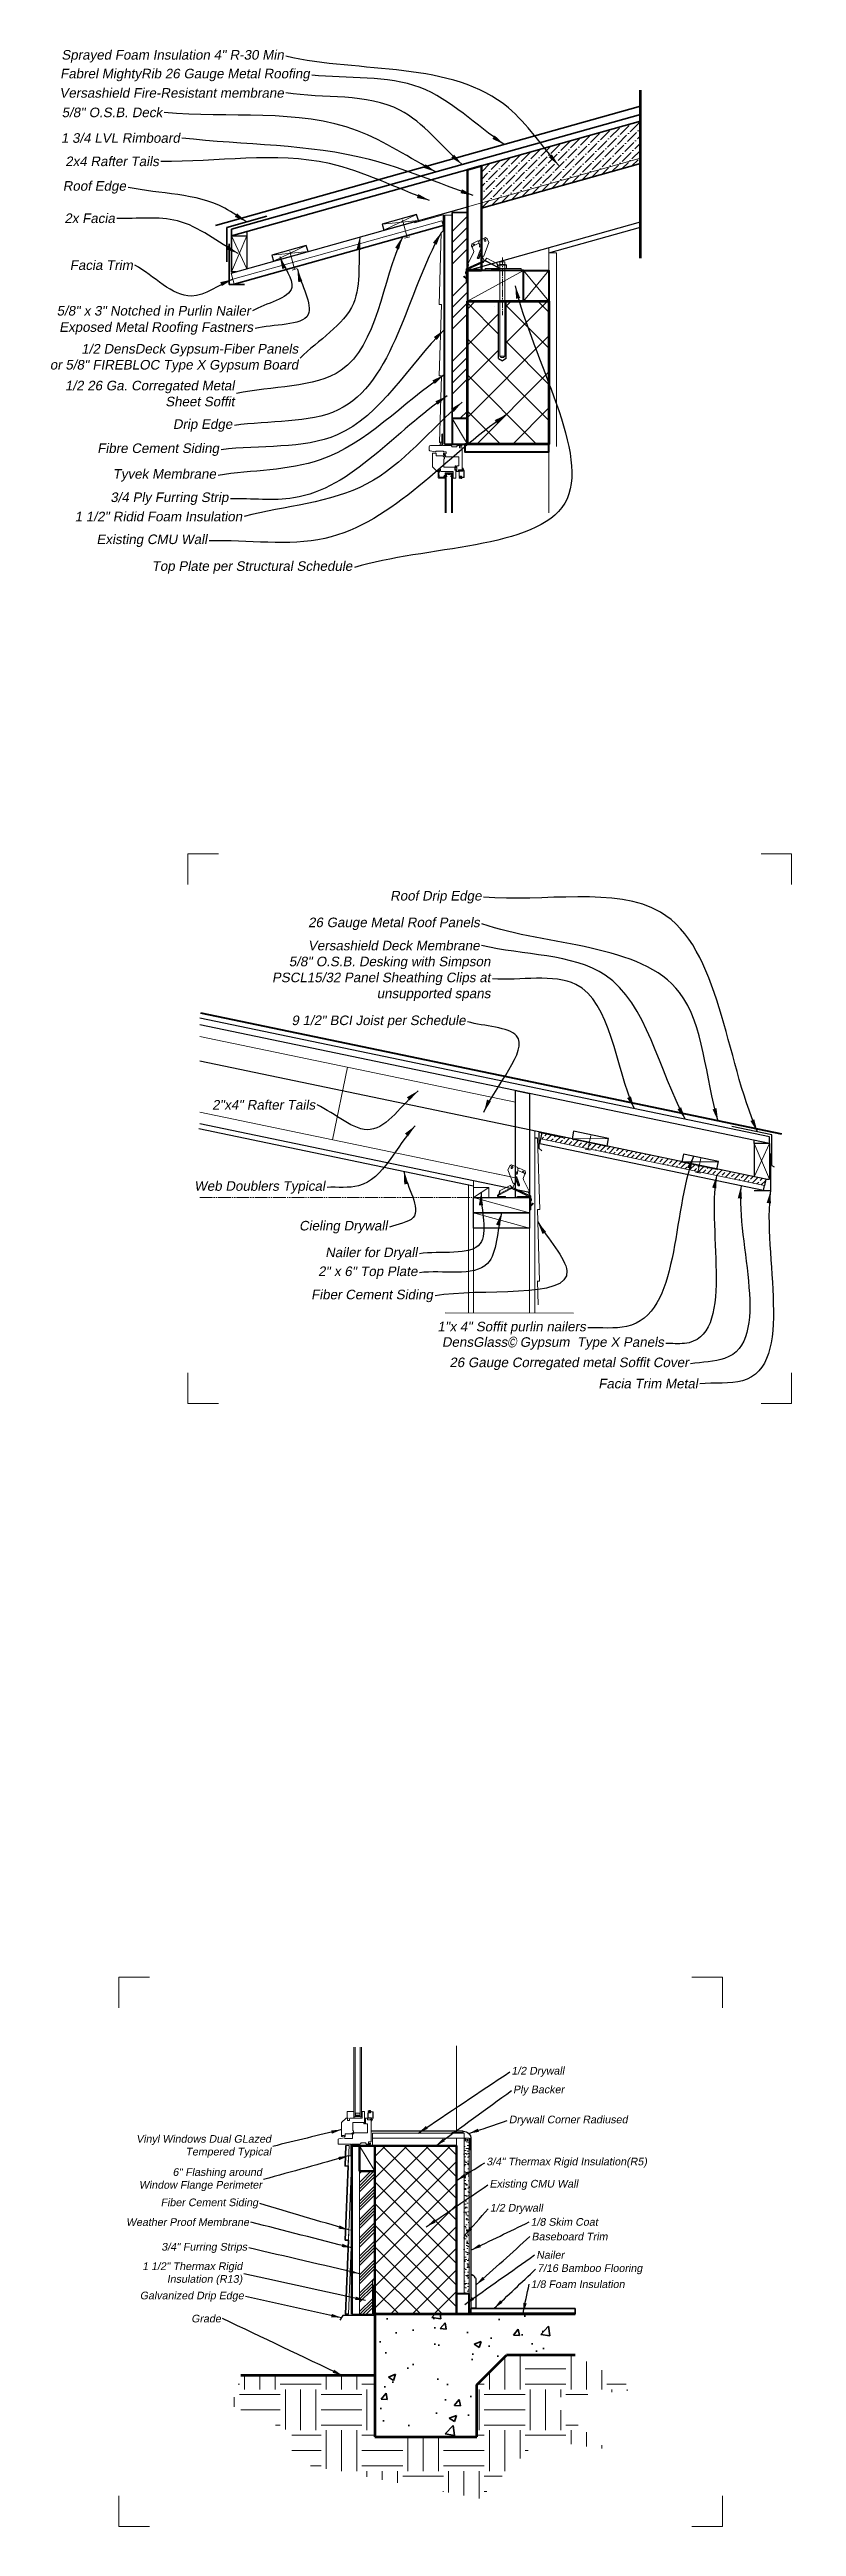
# Model space of a CAD drawing. Header units: inches. Extents: x -3905 to 10892, y 1064 to 9590.
# Drawn here: x 197.4 to 270.6, y 3638.1 to 3880.6 of the extents above; entities that cross this region are included whole.
import ezdxf

# ---------------------------------------------------------------- set-up
doc = ezdxf.new("R2010")
doc.units = ezdxf.units.IN
doc.header["$MEASUREMENT"] = 0
doc.linetypes.add('CENTERLINE', pattern=[1.81, 0.75, -0.0625, 0.03, -0.0625, 0.75, -0.0625, 0.03, -0.0625])
doc.linetypes.add('MYPHANTOM', pattern=[1.6875, 1.25, -0.0625, 0.125, -0.0625, 0.125, -0.0625])
doc.layers.add('Footage', color=84, linetype='Continuous')
doc.layers.add('SECTIONS', color=70, linetype='Continuous', lineweight=0)
doc.layers.add('VP', color=164, linetype='Continuous', lineweight=0, plot=False)
doc.styles.add('DS-TXT1', font='arial.ttf', dxfattribs={"oblique": 10})
doc.dimstyles.new('DS-Fraction$7', dxfattribs={"dimtxt": 0.125, "dimasz": 0.125, "dimexe": 0.06, "dimexo": 0.06, "dimgap": 0.02, "dimtad": 0, "dimdec": 3, "dimzin": 0, "dimdsep": 46, "dimlunit": 4, "dimtxsty": 'DS-TXT1', "dimblk": 'BOXFILLED', "dimcen": -0.06, "dimclrd": 256, "dimclre": 256, "dimclrt": 256, "dimadec": 0, "dimazin": 0, "dimtfac": 1, "dimtdec": 3, "dimtmove": 1, "dimatfit": 3, "dimfxl": 1, "dimfrac": 2, "dimtolj": 1, "dimtzin": 0, "dimlwd": 0, "dimlwe": -1, "dimarcsym": 0})

msp = doc.modelspace()

# ---------------------------------------------------------------- texts
at = {"layer": 'Footage', "linetype": 'Continuous', "lineweight": 9, "insert": (247.49263, 3735.66792), "char_height": 0.09375, "attachment_point": 6, "style": 'DS-TXT1'}
msp.add_mtext('\\A1;', dxfattribs=at)
at = {"layer": 'SECTIONS', "linetype": 'Continuous', "lineweight": 5, "char_height": 0.9375, "attachment_point": 6, "style": 'DS-TXT1'}
for s, insert in [('\\A1;Sprayed Foam Insulation 4" R-30 Min', (220.35285, 3879.94371)), ('\\A1;Fabrel MightyRib 26 Gauge Metal Roofing', (222.89909, 3878.10986)), ('\\A1;Versashield Fire-Resistant membrane', (220.35285, 3876.35086)), ('\\A1;5/8" O.S.B. Deck', (208.44545, 3874.44216)), ('\\A1;1 3/4 LVL Rimboard', (210.16789, 3871.93464)), ('\\A1;2x4 Rafter Tails', (208.10844, 3869.6517)), ('\\A1;Roof Edge', (204.88822, 3867.10675)), ('\\A1;2x Facia ', (203.80231, 3864.07529)), ('\\A1;Facia Trim', (205.56665, 3859.48685)), ('\\A1;5/8" x 3" Notched in Purlin Nailer', (217.0803, 3855.01864)), ('\\A1;Exposed Metal Roofing Fastners', (217.34306, 3853.28917)), ('\\A1;1/2 DensDeck Gypsum-Fiber Panels\\Por 5/8" FIREBLOC Type X Gypsum Board', (221.76559, 3850.37872)), ('\\A1;1/2 26 Ga. Corregated Metal\\PSheet Soffit ', (215.51098, 3846.91232)), ('\\A1;Drip Edge', (215.31098, 3843.78761)), ('\\A1;Fibre Cement Siding', (214.01229, 3841.42502)), ('\\A1;Tyvek Membrane', (213.70671, 3838.91001)), ('\\A1;3/4 Ply Furring Strip', (214.92902, 3836.62364)), ('\\A1;1 1/2" Ridid Foam Insulation', (216.27491, 3834.87074)), ('\\A1;Existing CMU Wall', (212.8372, 3832.50814)), ('\\A1;Top Plate per Structural Schedule', (227.06771, 3829.88727))]:
    msp.add_mtext(s, dxfattribs=dict(at, insert=insert))
at = {"layer": 'SECTIONS', "linetype": 'Continuous', "lineweight": 9, "char_height": 0.9375, "attachment_point": 6, "style": 'DS-TXT1'}
for s, insert in [('\\A1;Roof Drip Edge', (239.73269, 3797.60546)), ('\\A1;26 Gauge Metal Roof Panels', (239.5526, 3794.9984)), ('\\A1;Versashield Deck Membrane', (239.54267, 3792.86535)), ('\\A1;5/8" O.S.B. Desking with Simpson\\PPSCL15/32 Panel Sheathing Clips at \\Punsupported spans', (240.60292, 3789.60829)), ('\\A1;9 1/2" BCI Joist per Schedule', (238.16805, 3785.40919)), ('\\A1;2"x4" Rafter Tails', (223.4306, 3777.2702)), ('\\A1;Web Doublers Typical', (224.3881, 3769.18621)), ('\\A1;Cieling Drywall', (230.50988, 3765.30097)), ('\\A1;Nailer for Dryall', (233.43933, 3762.68771)), ('\\A1;Fiber Cement Siding', (234.97105, 3758.56038)), ('\\A1;2" x 6" Top Plate', (233.45075, 3760.83564)), ('\\A1;1"x 4" Soffit purlin nailers', (249.94919, 3755.42493)), ('\\A1;DensGlass{\\A0;\\fTechnicLite|b0|i0|c2|p2;\\H1.125x;© }Gypsum  Type X Panels', (257.59837, 3753.90808)), ('\\A1;26 Gauge Corregated metal Soffit Cover', (260.0214, 3751.91724)), ('\\A1;Facia Trim Metal', (260.92409, 3749.97379))]:
    msp.add_mtext(s, dxfattribs=dict(at, insert=insert))
at = {"layer": 'SECTIONS', "linetype": 'Continuous', "lineweight": 35, "char_height": 0.75, "style": 'DS-TXT1'}
for s, insert, attachment_point in [('\\A1;1/2 Drywall', (242.65551, 3682.58887), 4), ('\\A1;Ply Backer', (242.82237, 3680.75713), 4), ('\\A1;Drywall Corner Radiused', (242.4042, 3677.81332), 4), ('\\A1;Vinyl Windows Dual GLazed\\PTempered Typical', (219.10779, 3675.2892), 6), ('\\A1;6" Flashing around\\PWindow Flange Perimeter', (218.2128, 3672.03928), 6), ('\\A1;3/4" Thermax Rigid Insulation(R5)', (240.20492, 3673.6977), 4), ('Existing CMU Wall', (240.51122, 3671.52551), 4), ('\\A1;Fiber Cement Siding', (217.83782, 3669.7005), 6), ('\\A1;1/2 Drywall', (240.555, 3669.16737), 4), ('\\A1;Weather Proof Membrane', (216.94733, 3667.87624), 6), ('\\A1;1/8 Skim Coat', (244.54466, 3667.89014), 4), ('\\A1;3/4" Furring Strips', (216.75986, 3665.35036), 6), ('\\A1;Baseboard Trim', (244.63616, 3666.45933), 4), ('\\A1;Nailer', (245.09373, 3664.6632), 4), ('\\A1;1 1/2" Thermax Rigid\\PInsulation (R13)', (216.29115, 3662.82446), 6), ('\\A1;1/8 Foam Insulation', (244.55215, 3661.79362), 4), ('\\A1;7/16 Bamboo Flooring', (245.18522, 3663.26284), 4), ('\\A1;Galvanized Drip Edge', (216.43175, 3660.57923), 6), ('\\A1;Grade', (214.19614, 3658.42835), 6)]:
    msp.add_mtext(s, dxfattribs=dict(at, insert=insert, attachment_point=attachment_point))

# ---------------------------------------------------------------- blocks, each defined once
blk = doc.blocks.new('*U451')
at = {"color": 0, "lineweight": 0}
for p, q in [((1.83, 0.2), (-1.68, 0.2)), ((-1.68, 0), (-1.68, 0.2)), ((1.83, 0), (-1.68, 0)), ((0.41, 0.53), (-0.41, 0.53)), ((-0.25, 0.85), (-0.25, -1.4)), ((0.25, 0.85), (-0.25, 0.85)), ((-0.25, -1.5), (-0.25, 0)), ((0.25, 0.85), (0.25, -1.4)), ((0.25, -1.5), (0.25, 0)), ((1.83, 0), (1.83, 0.2)), ((-0.25, -1.5), (-0.25, -8.38)), ((0.25, -1.5), (0.25, -8.38))]:
    blk.add_line(p, q, dxfattribs=at)
at = {"color": 0, "linetype": 'CENTERLINE', "lineweight": 0}
blk.add_line((0, 1.28), (0, -4.36), dxfattribs=at)
at = {"linetype": 'Continuous', "lineweight": 5}
for p, q in [((-0.75, -3.5), (-0.75, -3.5)), ((-0.25, -8.38), (0.25, -8.38)), ((-0.25, -8.38), (-0.12, -8.5)), ((-0.19, -8.44), (-0.25, -8.38)), ((-0.12, -8.5), (0.12, -8.5))]:
    blk.add_line(p, q, dxfattribs=at)
at = {"linetype": 'Continuous', "lineweight": 0}
blk.add_line((0.12, -8.5), (0.25, -8.38), dxfattribs=at)
at = {"color": 0, "lineweight": 0}
for points in [[(0.41, 0.53), (0.41, 0.2), (-0.41, 0.2), (-0.41, 0.53)], [(-0.3, 0.59), (0.3, 0.59)]]:
    blk.add_lwpolyline(points, dxfattribs=at)
for centre, radius, start, end in [((-0.3, 0.45), 0.136, 34.0045, 145.9955), ((0, 0.27), 0.317, 54.1118, 125.8882), ((0.3, 0.45), 0.136, 34, 146)]:
    blk.add_arc(centre, radius, start, end, dxfattribs=at)
blk = doc.blocks.new('VPA35')
for p, q in [((0.41, 2.4), (0.43, 2.62)), ((1.04, 2.9), (0.43, 2.62)), ((0.53, 2.39), (1.14, 2.67)), ((0.59, 2.42), (0.56, 2.47)), ((0.73, 2.48), (0.71, 2.54)), ((1.04, 2.9), (1.15, 2.81)), ((1.15, 2.95), (1.14, 2.67)), ((1.14, 2.67), (1.22, 2.51)), ((1.77, 3.23), (1.15, 2.95)), ((1.29, 2.46), (1.32, 2.4)), ((1.32, 2.47), (1.34, 2.42)), ((1.61, 1.4), (2.12, 2.74)), ((1.61, 1.4), (2.12, 2.74)), ((1.61, 1.4), (2.12, 2.74)), ((1.67, 2.91), (1.65, 2.96)), ((1.94, 3.1), (1.77, 3.23)), ((1.81, 2.97), (1.79, 3.03)), ((1.94, 3.1), (2.1, 2.76)), ((-0.12, 0.09), (-0.12, -1.19)), ((-0.12, 0), (-0.06, 0)), ((-0.09, 0.18), (-0.04, 0.23)), ((-0.06, -1.19), (-0.06, 0)), ((-0.04, 0.14), (1.66, 0.91)), ((-0.04, 0.14), (0.1, 0.51)), ((-0.01, 0.22), (1.66, 0.98)), ((1.19, 0.12), (0, 0.12)), ((1.19, 0.06), (0, 0.06)), ((0.02, 0.06), (0.02, 0.12)), ((0.06, 0.62), (0.6, 1.76)), ((0.06, 0.62), (0.6, 1.76)), ((0.07, 0.43), (0.1, 0.51)), ((1.55, 0.79), (0.3, 0.22)), ((0.41, 2.4), (0.46, 2.29)), ((0.53, 2.39), (0.46, 2.29)), ((0.46, 2.29), (0.6, 1.97)), ((0.7, 0.06), (0.7, 0.12)), ((0.99, 1.29), (1.25, 1.99)), ((1.03, 1.27), (1.29, 1.98)), ((1.12, 1.24), (1.38, 1.94)), ((1.16, 1.22), (1.42, 1.93)), ((1.18, 2.41), (1.2, 2.35)), ((1.19, 0.06), (1.19, 0.12)), ((1.51, 1.29), (1.67, 0.92)), ((1.51, 1.29), (1.6, 1.09)), ((1.65, 0.98), (1.65, 0.98)), ((1.77, 0.98), (2.96, 0.36)), ((1.77, 0.91), (3.03, 0.26)), ((1.92, 1.2), (2.95, 0.66)), ((2.36, 0.08), (2.36, 0.12)), ((2.96, 0.35), (2.91, 0.68)), ((3, 0.37), (2.95, 0.66)), ((3.09, 0.29), (3.03, 0.33)), ((-0.37, -0.58), (-0.32, -0.54)), ((-0.12, -0.82), (-0.37, -0.58)), ((-0.32, -0.54), (-0.12, -0.74)), ((-0.19, -0.16), (-0.19, -0.23)), ((-0.12, -0.44), (-0.06, -0.44)), ((-0.12, -1.19), (-0.06, -1.19))]:
    blk.add_line(p, q)
at = {"linetype": 'Continuous', "lineweight": 5}
for p, q in [((1.71, 0.99), (1.92, 1.2)), ((2.36, 0.12), (3.03, 0.12)), ((2.36, 0.08), (3.1, 0.08))]:
    blk.add_line(p, q, dxfattribs=at)
for centre, radius, start, end in [((0.64, 2.51), 0.078, 24.4503, 204.4503), ((1.25, 2.44), 0.078, 24.4503, 204.4503), ((1.36, 2.49), 0.078, 167.703, 204.4503), ((1.72, 3), 0.078, 24.4503, 204.4503), ((1.74, 2.94), 0.078, 204.4503, 24.4503), ((2.13, 2.77), 0.03, 204.4503, 249.5172), ((2.13, 2.77), 0.03, 204.4503, 249.5172), ((0, 0.09), 0.125, 135, 180), ((0, 0), 0.125, 90, 180), ((0, 0.09), 0.0625, 135, 163.774), ((0, 0), 0.0625, 90, 180), ((0.02, 0.54), 0.0855, 339.4503, 63.0447), ((0.02, 0.54), 0.0855, 339.4503, 63.0447), ((0.27, 0.28), 0.0625, 204.4503, 294.4503), ((0.38, 1.87), 0.25, 334.4503, 24.4503), ((0.38, 1.87), 0.25, 334.4503, 24.4503), ((1.07, 1.26), 0.0938, 159.4503, 339.4503), ((1.07, 1.26), 0.0467, 159.4503, 339.4503), ((1.27, 2.38), 0.078, 204.4503, 24.4503), ((1.34, 1.96), 0.0938, 339.4503, 159.4503), ((1.34, 1.96), 0.0938, 339.4503, 159.4503), ((1.34, 1.96), 0.0467, 339.4503, 159.4503), ((1.34, 1.96), 0.0467, 339.4503, 159.4503), ((1.39, 2.44), 0.078, 204.4503, 241.1976), ((1.58, 1.32), 0.0855, 69.4503, 204.4503), ((1.58, 1.32), 0.0855, 69.4503, 204.4503), ((1.53, 0.85), 0.0625, 294.4503, 24.4503), ((1.71, 0.87), 0.125, 62.6919, 114.4503), ((1.71, 0.8), 0.125, 62.692, 114.4503), ((3.09, 0.37), 0.125, 188.1916, 242.692), ((3.06, 0.38), 0.0625, 188.1916, 242.6925), ((3.03, 0.18), 0.125, 302.6919, 62.6919), ((-0.12, -0.16), 0.0625, 90, 180), ((-0.12, -0.23), 0.0625, 180, 270)]:
    blk.add_arc(centre, radius, start, end)
blk.add_arc((3.03, 0.19), 0.0653, 269.5951, 90.4049, dxfattribs=at)
blk = doc.blocks.new('_BoxFilled')
at = {"color": 0, "linetype": 'ByBlock', "lineweight": -2}
blk.add_line((-0.5, 0), (-1, 0), dxfattribs=at)
at = {"color": 0, "linetype": 'ByBlock'}
blk.add_solid([(-0.5, 0.5), (0.5, 0.5), (-0.5, -0.5), (0.5, -0.5)], dxfattribs=at)

# ---------------------------------------------------------------- hatches: boundary and pattern name
at = {"layer": 'SECTIONS', "linetype": 'Continuous', "lineweight": 5}
h = msp.add_hatch(dxfattribs=at)
h.set_pattern_fill('ANSI36', color=256, scale=4)
h.paths.add_polyline_path([(255.29207, 3873.58669), (239.71371, 3869.21746), (239.71371, 3865.06312), (255.29207, 3869.43234)])
h = msp.add_hatch(dxfattribs=at)
h.set_pattern_fill('ANSI34', color=256, scale=6)
h.set_pattern_definition([(45, (-1400.41, 316.347), (-3.1819805, 3.1819805), []), (45, (-1399.3494, 316.347), (-3.1819805, 3.1819805), []), (45, (-1398.2887, 316.347), (-3.1819805, 3.1819805), []), (45, (-1397.228, 316.347), (-3.1819805, 3.1819805), [])])
h.paths.add_polyline_path([(238.33871, 3864.63264), (236.83871, 3864.63264), (236.83871, 3844.46525), (238.33871, 3844.46525)])
h = msp.add_hatch(dxfattribs=at)
h.set_pattern_fill('ANSI37', color=256, scale=20)
h.paths.add_polyline_path([(246.33871, 3855.96525), (242.15073, 3855.96525), (242.15073, 3850.34025), (241.77573, 3850.12374), (241.40073, 3850.34025), (241.40073, 3855.96525), (238.33871, 3855.96525), (238.33871, 3844.46525), (238.33871, 3841.96525), (246.33871, 3841.96525)])
at = {"layer": 'SECTIONS', "linetype": 'Continuous', "lineweight": 9}
h = msp.add_hatch(dxfattribs=at)
h.set_pattern_fill('ANSI33', color=256, scale=3)
h.paths.add_polyline_path([(245.66037, 3774.56163), (245.5329, 3773.94977), (267.44878, 3769.38396), (267.57625, 3769.99583)])
at = {"layer": 'SECTIONS', "linetype": 'Continuous', "lineweight": 0}
h = msp.add_hatch(dxfattribs=at)
h.set_pattern_fill('ANSI37', color=256, scale=12)
h.paths.add_polyline_path([(237.28358, 3675.35025), (229.28358, 3675.35025), (229.28358, 3662.72525, -0.304705651), (229.28358, 3662.35025), (229.28358, 3658.85025), (237.28358, 3658.85025)])
h = msp.add_hatch(dxfattribs=at)
h.set_pattern_fill('AR-SAND', color=256, scale=0.3)
h.set_pattern_definition([(37.5, (0, 0), (-0.01889801, 0.57804713), [0, -0.456, 0, -0.51, 0, -0.4875]), (7.5, (0, 0), (0.53093301, 0.84664382), [0, -0.246, 0, -0.411, 0, -0.1575]), (327.5, (-0.369, 0), (0.93424256, 0.001697716), [0, -0.15, 0, -0.54, 0, -0.705]), (317.5, (-0.369, 0), (0.90183798, 0.26330267), [0, -0.075, 0, -0.354, 0, -0.405])])
h.paths.add_polyline_path([(238.53358, 3676.10025), (238.03358, 3676.10025), (238.03358, 3660.85025), (238.53358, 3660.85025)])
at = {"layer": 'SECTIONS', "linetype": 'Continuous', "lineweight": 5}
h = msp.add_hatch(dxfattribs=at)
h.set_pattern_fill('ANSI34', color=256, scale=1.7)
h.paths.add_polyline_path([(229.28358, 3672.85025), (227.78358, 3672.85025), (227.78358, 3658.85025), (229.03358, 3658.85025), (229.03358, 3662.19569), (229.28358, 3662.19569)])
at = {"layer": 'SECTIONS', "linetype": 'Continuous', "lineweight": 35}
h = msp.add_hatch(dxfattribs=at)
h.set_pattern_fill('AR-CONC', color=256)
h.set_pattern_definition([(50, (0, 0), (7.172602, -0.627521), [0.75, -8.25]), (355, (0, 0), (-1.387513, 7.521921), [0.6, -6.6]), (100.45144, (0.598, -0.052), (5.785088, 6.8944), [0.637402, -7.011421]), (46.1842, (0, 2), (10.672413, -1.655193), [1.125, -12.375]), (96.63564, (0.889, 1.862), (9.34662, 9.741186), [0.956103, -10.517138]), (351.18416, (0, 2), (9.34662, 9.741186), [0.9, -9.9]), (21, (1, 1.5), (5.9690705, -4.026189), [0.75, -8.25]), (326, (1, 1.5), (2.433153, 7.2515), [0.6, -6.6]), (71.45144, (1.4974, 1.1645), (8.402224, 3.225312), [0.637402, -7.011421]), (37.5, (0, 0), (0.1215986, 3.3289385), [0, -6.52, 0, -6.7, 0, -6.625]), (7.5, (0, 0), (2.6306954, 3.944117), [0, -3.82, 0, -6.37, 0, -2.525]), (327.5, (-2.23, 0), (5.3382244, -0.2255487), [0, -2.5, 0, -7.8, 0, -10.35]), (317.5, (-3.23, 0), (5.8318617, 1.00105), [0, -3.25, 0, -5.18, 0, -7.35])])
h.paths.add_polyline_path([(242.18485, 3654.85025), (248.90044, 3654.85025), (250.53575, 3655.6933), (248.5366, 3656.50214), (246.48048, 3657.33403), (248.90044, 3658.85025), (229.28358, 3658.85025), (229.28358, 3658.35025), (229.28358, 3646.85025), (239.28358, 3646.85025), (239.28358, 3651.94898)])
at = {"layer": 'SECTIONS', "linetype": 'Continuous', "lineweight": 9}
h = msp.add_hatch(dxfattribs=at)
h.set_pattern_fill('EARTH', color=256, scale=16)
h.paths.add_polyline_path([(245.3691, 3646.5749), (251.98194, 3645.63208), (246.14707, 3650.62341), (254.87159, 3651.4553), (248.90044, 3654.85025), (242.18485, 3654.85025), (239.28358, 3651.94898), (239.28358, 3646.85025), (229.28358, 3646.85025), (229.28358, 3652.85025), (216.12902, 3652.85025), (215.25011, 3649.90245), (221.14055, 3647.29586), (221.14055, 3644.35652), (239.53423, 3640.8071)])

# ---------------------------------------------------------------- linework, layer by layer
at = {"layer": 'SECTIONS', "linetype": 'Continuous', "lineweight": 53}
msp.add_line((255.29207, 3860.1754), (255.29207, 3876.60947), dxfattribs=at)
at = {"layer": 'SECTIONS', "lineweight": 35}
for p, q in [((213.65961, 3863.38827), (255.29207, 3875.06482)), ((215.23038, 3862.99981), (255.29207, 3874.23581)), ((215.23038, 3862.35069), (255.29207, 3873.58669)), ((239.71371, 3865.06312), (255.29207, 3869.43234)), ((214.75748, 3863.1769), (218.68151, 3864.27746)), ((214.75748, 3859.83001), (214.75748, 3863.1769)), ((215.01308, 3861.59102), (215.01308, 3857.59102)), ((215.49844, 3857.62241), (235.97097, 3863.36429)), ((215.23038, 3858.84064), (215.67606, 3858.84064)), ((215.01308, 3857.59102), (216.51308, 3857.59102))]:
    msp.add_line(p, q, dxfattribs=at)
at = {"layer": 'SECTIONS', "lineweight": 0}
for p, q in [((238.33871, 3865.19677), (255.29207, 3869.95164)), ((238.33871, 3858.96525), (238.33871, 3868.83182)), ((215.36342, 3858.10383), (235.83594, 3863.84571)), ((216.73038, 3862.77139), (215.23038, 3862.35069)), ((216.73038, 3859.13634), (216.73038, 3862.35069)), ((238.33871, 3855.96525), (246.33871, 3855.96525)), ((239.83871, 3855.96525), (238.33871, 3855.96525)), ((246.33871, 3855.96525), (244.83871, 3855.96525)), ((244.83871, 3855.96525), (246.33871, 3855.96525)), ((234.59806, 3841.71328), (234.59806, 3841.38816)), ((235.81806, 3841.83828), (234.72306, 3841.83828)), ((235.84806, 3842.93078), (235.84806, 3841.86828)), ((235.91306, 3841.86828), (235.91306, 3842.93078)), ((236.74306, 3841.83828), (235.94306, 3841.83828)), ((236.82306, 3841.70328), (236.82306, 3841.75828)), ((237.30806, 3841.68828), (236.83806, 3841.68828)), ((237.32306, 3841.75828), (237.32306, 3841.70328)), ((237.50306, 3841.83828), (237.40306, 3841.83828)), ((237.76806, 3841.83828), (237.50306, 3841.83828)), ((237.56806, 3841.62828), (237.56806, 3841.75828)), ((237.58306, 3841.77328), (237.69106, 3841.77328)), ((237.83306, 3841.61328), (237.58306, 3841.61328)), ((237.70606, 3841.75828), (237.70606, 3841.74328)), ((237.70606, 3841.74328), (237.7311, 3841.74328)), ((237.7311, 3841.74328), (237.78306, 3841.77328)), ((237.78306, 3841.77328), (237.78306, 3841.82328)), ((246.33871, 3841.96525), (246.33871, 3835.25264)), ((234.67123, 3841.30399), (235.23133, 3841.22528)), ((234.93406, 3841.05728), (234.93406, 3839.76513)), ((234.95164, 3839.7227), (235.38149, 3839.29285)), ((235.17156, 3841.08728), (234.96406, 3841.08728)), ((235.25406, 3841.08728), (235.17156, 3841.08728)), ((235.23133, 3841.22528), (235.24806, 3841.22528)), ((235.26306, 3841.24028), (235.26306, 3841.26028)), ((235.27806, 3841.27528), (235.98806, 3841.27528)), ((235.28406, 3840.85228), (235.28406, 3841.05728)), ((235.91785, 3840.83728), (235.29906, 3840.83728)), ((235.42391, 3839.27528), (235.54906, 3839.27528)), ((235.5756, 3839.27528), (235.495, 3839.27528)), ((235.495, 3839.27528), (235.495, 3838.66028)), ((235.52906, 3839.35028), (235.52906, 3839.49528)), ((235.56431, 3838.73455), (235.54077, 3839.21955)), ((235.54906, 3839.33528), (235.54406, 3839.33528)), ((235.55575, 3839.23528), (235.58445, 3839.23528)), ((235.55906, 3839.52528), (235.68406, 3839.52528)), ((235.68258, 3839.46475), (235.57168, 3839.36643)), ((235.57168, 3839.36643), (235.58474, 3839.34972)), ((235.58474, 3839.34972), (235.5756, 3839.27528)), ((235.61423, 3839.26162), (235.62481, 3839.34779)), ((235.63131, 3839.3584), (235.70495, 3839.43159)), ((235.71406, 3839.49528), (235.71406, 3839.36028)), ((235.79906, 3839.27528), (236.94406, 3839.27528)), ((236.10967, 3840.65167), (235.92846, 3840.83288)), ((236.00306, 3841.26028), (236.00306, 3841.24528)), ((236.00306, 3841.05028), (236.00306, 3840.90649)), ((236.00746, 3840.89588), (236.05318, 3840.85016)), ((236.03306, 3841.21528), (236.22306, 3841.21528)), ((236.04806, 3841.08028), (236.03306, 3841.08028)), ((236.03806, 3839.72828), (236.03806, 3840.51028)), ((236.05306, 3840.52528), (236.09906, 3840.52528)), ((237.11906, 3839.71328), (236.05306, 3839.71328)), ((236.05318, 3840.85016), (236.08853, 3840.88552)), ((236.05848, 3840.91557), (236.09383, 3840.95092)), ((236.08853, 3840.88552), (236.05848, 3840.91557)), ((236.06306, 3841.04528), (236.06306, 3841.06528)), ((236.10727, 3841.03028), (236.07806, 3841.03028)), ((236.09383, 3840.95092), (236.24233, 3840.80243)), ((236.11406, 3840.54028), (236.11406, 3840.64106)), ((236.14333, 3841.00042), (236.11787, 3841.02588)), ((236.17692, 3840.79713), (236.14156, 3840.76177)), ((236.14156, 3840.76177), (236.18667, 3840.71667)), ((236.20697, 3840.76708), (236.17692, 3840.79713)), ((236.19728, 3840.71228), (237.46806, 3840.71228)), ((236.24233, 3840.80243), (236.20697, 3840.76708)), ((236.25306, 3841.18528), (236.25306, 3841.06028)), ((236.95906, 3839.26028), (236.95906, 3838.70028)), ((237.10406, 3839.43328), (237.10406, 3839.64328)), ((237.10406, 3839.64328), (237.15406, 3839.64328)), ((237.15406, 3839.43328), (237.10406, 3839.43328)), ((237.13406, 3839.82328), (237.13406, 3839.72828)), ((237.18906, 3839.83828), (237.14906, 3839.83828)), ((237.15406, 3839.64328), (237.15406, 3839.60078)), ((237.15406, 3839.60078), (237.20406, 3839.60078)), ((237.20406, 3839.47578), (237.15406, 3839.47578)), ((237.15406, 3839.47578), (237.15406, 3839.43328)), ((237.20406, 3839.60078), (237.20406, 3839.82328)), ((237.20406, 3838.66528), (237.20406, 3839.47578)), ((237.27306, 3839.31028), (237.27306, 3839.29028)), ((237.28806, 3839.27528), (237.45806, 3839.27528)), ((237.30306, 3839.82328), (237.30306, 3839.34028)), ((237.46806, 3839.83828), (237.31806, 3839.83828)), ((237.47306, 3839.29028), (237.47306, 3839.44828)), ((237.48806, 3839.46328), (237.74685, 3839.46328)), ((237.49806, 3840.68228), (237.49806, 3839.86828)), ((237.52815, 3839.29628), (237.52815, 3838.85028)), ((237.54916, 3838.85028), (237.54915, 3839.29628)), ((237.84016, 3839.33828), (237.57015, 3839.33828)), ((237.57015, 3839.31728), (237.84016, 3839.31728)), ((237.75746, 3839.45888), (237.78867, 3839.42767)), ((237.79928, 3839.42328), (237.83306, 3839.42328)), ((237.84806, 3839.43828), (237.84806, 3841.59828)), ((237.86015, 3839.58328), (237.86016, 3839.35828)), ((237.88115, 3839.35828), (237.88115, 3839.58328)), ((237.90036, 3839.58718), (238.00508, 3839.34049)), ((238.02441, 3839.34869), (237.91969, 3839.59539)), ((238.00385, 3839.30308), (237.99671, 3839.29593)), ((237.99671, 3839.24927), (238.00385, 3839.24212)), ((238.00707, 3839.23487), (238.00706, 3838.75848)), ((238.00707, 3839.33072), (238.00707, 3839.31085)), ((238.01156, 3839.28108), (238.0187, 3839.28823)), ((238.0187, 3839.25697), (238.01156, 3839.26411)), ((238.02806, 3839.31033), (238.02806, 3839.33072)), ((238.02806, 3838.75848), (238.02806, 3839.23507)), ((235.505, 3838.65028), (236.13168, 3838.65028)), ((236.02003, 3838.72028), (235.57929, 3838.72028)), ((236.14168, 3838.66028), (236.14168, 3838.71097)), ((236.27056, 3839.15028), (236.15356, 3839.15028)), ((236.15356, 3839.15028), (236.15356, 3838.53322)), ((236.15356, 3838.53322), (236.15356, 3835.25264)), ((236.27056, 3838.53322), (236.27056, 3839.15028)), ((236.27056, 3839.15028), (236.77956, 3839.15028)), ((236.27056, 3838.83728), (236.27056, 3839.12728)), ((236.29056, 3838.83728), (236.27056, 3838.83728)), ((236.27056, 3835.25264), (236.27056, 3838.53322)), ((236.29056, 3838.82778), (236.29056, 3839.03778)), ((236.30106, 3839.03778), (236.30106, 3838.82778)), ((236.33106, 3838.79778), (236.36056, 3838.79778)), ((236.36056, 3838.78728), (236.33106, 3838.78728)), ((236.34006, 3839.08728), (236.71006, 3839.08728)), ((236.71006, 3839.07678), (236.34006, 3839.07678)), ((236.36056, 3838.79778), (236.36056, 3838.78728)), ((236.63565, 3839.00236), (236.41448, 3839.00236)), ((236.68956, 3838.78728), (236.68956, 3838.79778)), ((236.68956, 3838.79778), (236.71906, 3838.79778)), ((236.71906, 3838.78728), (236.68956, 3838.78728)), ((236.74906, 3838.82778), (236.74906, 3839.03778)), ((236.75956, 3839.03778), (236.75956, 3838.82778)), ((236.77956, 3838.83728), (236.75956, 3838.83728)), ((236.77956, 3839.12728), (236.77956, 3838.83728)), ((236.95906, 3838.70028), (236.89656, 3838.70028)), ((236.93406, 3838.68528), (236.93406, 3838.66528)), ((236.94906, 3838.65028), (237.18906, 3838.65028)), ((237.72615, 3838.82928), (237.57015, 3838.82928)), ((237.57015, 3838.80828), (237.72615, 3838.80828)), ((237.57193, 3838.68167), (237.57184, 3838.66242)), ((237.66726, 3838.70341), (237.57227, 3838.70341)), ((237.57227, 3838.68241), (237.66726, 3838.68241)), ((237.66726, 3838.68241), (237.66726, 3838.70341)), ((237.69216, 3838.61076), (237.71935, 3838.59808)), ((237.72605, 3838.64158), (237.69865, 3838.65378)), ((237.72823, 3838.61711), (237.70104, 3838.62979)), ((237.74715, 3838.78728), (237.74715, 3838.65511)), ((237.76915, 3838.69245), (237.76807, 3838.64248)), ((237.76815, 3838.65528), (237.76815, 3838.78728)), ((237.78907, 3838.64248), (237.78907, 3838.68148)), ((237.98606, 3838.73748), (237.82407, 3838.73748)), ((237.82407, 3838.71648), (237.98606, 3838.71648)), ((227.34044, 3678.19325), (227.34044, 3684.99735)), ((227.84944, 3684.99735), (227.84944, 3678.19325)), ((227.22344, 3678.19325), (227.34044, 3678.19325)), ((227.84944, 3678.19325), (227.96644, 3678.19325)), ((227.96644, 3678.19325), (227.96644, 3678.64325)), ((229.28358, 3662.35025), (229.28358, 3658.35025)), ((229.28358, 3658.85025), (229.28358, 3652.85025)), ((229.28358, 3658.85025), (230.78358, 3658.85025)), ((230.78358, 3658.85025), (229.28358, 3658.85025))]:
    msp.add_line(p, q, dxfattribs=at)
at = {"layer": 'SECTIONS', "lineweight": 25}
for p, q in [((215.19464, 3858.70561), (238.33871, 3865.19677)), ((215.23038, 3862.35069), (216.73038, 3862.35069)), ((216.73038, 3862.77139), (216.73038, 3859.13634))]:
    msp.add_line(p, q, dxfattribs=at)
at = {"layer": 'SECTIONS', "linetype": 'Continuous', "lineweight": 5}
for p, q in [((233.53666, 3863.84995), (229.99791, 3863.50656)), ((233.36788, 3864.45173), (230.16669, 3862.90479)), ((235.97097, 3863.36429), (235.83594, 3863.84571)), ((236.08871, 3864.39767), (236.83871, 3864.39767)), ((215.23038, 3862.99981), (215.23038, 3862.35069)), ((215.23038, 3862.35069), (215.23038, 3858.84064)), ((215.23038, 3862.35069), (216.73038, 3859.13634)), ((216.73038, 3862.35069), (215.23038, 3858.84064)), ((219.3589, 3859.87355), (222.56008, 3861.4205)), ((246.33871, 3855.96525), (246.33871, 3861.20899)), ((215.19464, 3858.70561), (215.49844, 3857.62241)), ((219.19012, 3860.47533), (222.72886, 3860.81872)), ((243.83871, 3858.96525), (246.33871, 3855.96525)), ((246.33871, 3858.96525), (243.83871, 3855.96525)), ((246.33871, 3860.6897), (247.08871, 3860.6897)), ((247.08871, 3841.72753), (247.08871, 3860.6897)), ((241.52573, 3850.59025), (241.52573, 3853.49459)), ((236.69306, 3841.83828), (236.08871, 3841.83828)), ((248.6021, 3773.94877), (252.18149, 3773.96917)), ((259.37088, 3771.70528), (262.94603, 3771.70528)), ((227.22344, 3678.19325), (227.22344, 3678.06825)), ((227.43044, 3678.55625), (227.75944, 3678.55625)), ((227.03358, 3658.85025), (227.78358, 3658.85025))]:
    msp.add_line(p, q, dxfattribs=at)
at = {"layer": 'SECTIONS', "linetype": 'Continuous', "lineweight": 20}
for p, q in [((231.98718, 3863.93306), (232.44138, 3862.19949)), ((232.19158, 3862.12688), (232.69118, 3862.27211)), ((235.77567, 3862.64155), (235.57084, 3855.64455)), ((220.96049, 3860.82244), (221.41469, 3859.08887)), ((221.16489, 3859.01626), (221.66449, 3859.16148)), ((235.57084, 3855.64455), (235.79398, 3855.64455)), ((235.79398, 3855.64455), (235.58915, 3848.64755)), ((235.58915, 3848.64755), (235.81229, 3848.64755)), ((235.81229, 3848.64755), (235.60746, 3842.15361)), ((235.60746, 3842.15361), (235.8306, 3842.15361)), ((245.22269, 3774.01712), (245.42752, 3767.02011)), ((245.42752, 3767.02011), (245.20438, 3767.02011)), ((245.20438, 3767.02011), (245.40921, 3760.02311)), ((245.40921, 3760.02311), (245.18607, 3760.02311)), ((245.22269, 3760.02311), (245.2906, 3757.70326)), ((245.42752, 3752.20599), (245.20438, 3752.20599)), ((227.22344, 3684.99735), (227.22344, 3678.19325)), ((227.96644, 3678.64325), (227.96644, 3684.99735)), ((226.56488, 3678.68325), (226.56488, 3678.06825)), ((227.22344, 3678.69325), (226.57488, 3678.69325)), ((227.78358, 3672.85025), (227.78358, 3658.85025))]:
    msp.add_line(p, q, dxfattribs=at)
at = {"layer": 'SECTIONS', "lineweight": 20}
for p, q in [((233.16564, 3863.62249), (235.97097, 3864.40929)), ((235.97097, 3864.40929), (235.97097, 3862.86398)), ((235.97097, 3862.86398), (235.77652, 3862.67077))]:
    msp.add_line(p, q, dxfattribs=at)
at = {"layer": 'SECTIONS', "linetype": 'Continuous', "lineweight": 40}
for p, q in [((236.08871, 3841.96525), (236.08871, 3864.39767)), ((236.08871, 3841.96525), (236.83871, 3841.96525)), ((269.14185, 3774.39396), (212.21943, 3786.2528))]:
    msp.add_line(p, q, dxfattribs=at)
at = {"layer": 'SECTIONS', "lineweight": 30}
for p, q in [((238.33871, 3858.96525), (255.29207, 3863.72012)), ((246.33871, 3860.6897), (255.29207, 3863.20082)), ((239.83871, 3841.96525), (244.83871, 3841.96525))]:
    msp.add_line(p, q, dxfattribs=at)
at = {"layer": 'SECTIONS', "linetype": 'Continuous', "lineweight": 35}
for p, q in [((215.23038, 3862.99981), (215.23038, 3858.84064)), ((215.23038, 3858.84064), (215.67606, 3858.84064)), ((248.90044, 3658.97525), (239.72966, 3658.97525)), ((239.72966, 3658.97525), (239.72966, 3658.85025)), ((248.90044, 3658.85025), (248.90044, 3658.97525))]:
    msp.add_line(p, q, dxfattribs=at)
at = {"layer": 'SECTIONS', "linetype": 'Continuous', "lineweight": 0}
for p, q in [((238.33871, 3855.96525), (243.83871, 3858.96525)), ((236.83871, 3844.46525), (238.33871, 3841.96525)), ((236.89656, 3839.15028), (236.77956, 3839.15028)), ((236.77956, 3839.15028), (236.77956, 3838.53322)), ((236.77956, 3838.53322), (236.77956, 3835.25264)), ((236.89656, 3838.53322), (236.89656, 3839.15028)), ((236.89656, 3835.25264), (236.89656, 3838.53322)), ((243.06643, 3777.52803), (212.11745, 3783.97573)), ((226.59033, 3780.96055), (225.11167, 3773.86294)), ((243.06643, 3770.12237), (212.11745, 3776.57007)), ((244.44143, 3768.68675), (244.44143, 3778.39073)), ((244.94143, 3756.88314), (244.94143, 3774.71141)), ((267.44878, 3769.38396), (245.5329, 3773.94977)), ((238.44143, 3756.88314), (238.44143, 3769.42602)), ((242.13477, 3770.31646), (241.18638, 3770.51404)), ((244.44143, 3768.18675), (244.44143, 3769.68675)), ((238.94143, 3756.88314), (238.94143, 3768.18675)), ((244.44143, 3766.68675), (238.94143, 3768.18675)), ((244.44143, 3765.18675), (238.94143, 3766.68675)), ((244.44143, 3756.88314), (244.44143, 3768.18675)), ((227.36044, 3678.50625), (227.34044, 3678.50625)), ((227.34044, 3678.50625), (227.34044, 3678.21625)), ((227.34044, 3678.21625), (227.84944, 3678.21625)), ((227.36044, 3678.51575), (227.36044, 3678.30575)), ((227.37094, 3678.30575), (227.37094, 3678.51575)), ((227.43044, 3678.55625), (227.40094, 3678.55625)), ((227.40094, 3678.54575), (227.43044, 3678.54575)), ((227.77994, 3678.26675), (227.40994, 3678.26675)), ((227.40994, 3678.25625), (227.77994, 3678.25625)), ((227.43044, 3678.54575), (227.43044, 3678.55625)), ((227.70552, 3678.34117), (227.48435, 3678.34117)), ((227.78894, 3678.55625), (227.75944, 3678.55625)), ((227.75944, 3678.55625), (227.75944, 3678.54575)), ((227.75944, 3678.54575), (227.78894, 3678.54575)), ((227.81894, 3678.51575), (227.81894, 3678.30575)), ((227.82944, 3678.30575), (227.82944, 3678.51575)), ((227.84944, 3678.50625), (227.82944, 3678.50625)), ((227.84944, 3678.21625), (227.84944, 3678.50625)), ((228.59803, 3678.55625), (228.59803, 3678.11025)), ((228.61903, 3678.11025), (228.61903, 3678.55625)), ((228.79602, 3678.59825), (228.64003, 3678.59825)), ((228.64003, 3678.57725), (228.79602, 3678.57725)), ((228.91003, 3678.08925), (228.64003, 3678.08925)), ((228.64003, 3678.06825), (228.91003, 3678.06825)), ((228.64172, 3678.74412), (228.6418, 3678.72486)), ((228.73713, 3678.72412), (228.64214, 3678.72412)), ((228.64214, 3678.70312), (228.73713, 3678.70312)), ((228.73713, 3678.70312), (228.73713, 3678.72412)), ((228.78923, 3678.80845), (228.76204, 3678.79577)), ((228.76853, 3678.75275), (228.79593, 3678.76495)), ((228.77091, 3678.77674), (228.79811, 3678.78942)), ((228.81703, 3678.75142), (228.81703, 3678.61925)), ((228.83794, 3678.76405), (228.83902, 3678.71408)), ((228.83802, 3678.61925), (228.83802, 3678.75125)), ((228.85894, 3678.72505), (228.85894, 3678.76405)), ((229.05594, 3678.69005), (228.89394, 3678.69005)), ((228.89394, 3678.66905), (229.05594, 3678.66905)), ((228.93003, 3678.04825), (228.93003, 3677.82325)), ((228.95103, 3677.82325), (228.95102, 3678.04825)), ((229.07495, 3678.06604), (228.97023, 3677.81935)), ((228.98957, 3677.81114), (229.09428, 3678.05784)), ((229.07372, 3678.16441), (229.06658, 3678.15727)), ((229.06658, 3678.1106), (229.07372, 3678.10345)), ((229.07694, 3678.64805), (229.07694, 3678.17166)), ((229.07694, 3678.09568), (229.07694, 3678.07581)), ((229.08143, 3678.14242), (229.08857, 3678.14956)), ((229.08857, 3678.1183), (229.08143, 3678.12545)), ((229.09794, 3678.17146), (229.09794, 3678.64805)), ((229.09794, 3678.07581), (229.09794, 3678.0962)), ((227.78358, 3675.35025), (229.28358, 3672.85025))]:
    msp.add_line(p, q, dxfattribs=at)
at = {"layer": 'SECTIONS', "linetype": 'Continuous', "lineweight": 25}
for p, q in [((241.40073, 3850.34025), (241.40073, 3855.96525)), ((242.15073, 3850.34025), (242.15073, 3855.96525)), ((241.40073, 3850.34025), (241.77573, 3850.12374)), ((242.15073, 3850.34025), (241.77573, 3850.12374)), ((238.94143, 3769.32185), (212.01548, 3774.93143)), ((244.44143, 3768.68675), (212.11745, 3775.42092)), ((245.22269, 3774.01712), (244.94143, 3774.01712)), ((247.77196, 3774.04002), (245.32834, 3774.56792)), ((245.32834, 3774.56792), (245.32834, 3773.02006)), ((245.43092, 3773.46028), (245.66037, 3774.56163)), ((245.32834, 3773.02006), (245.6486, 3772.77449)), ((268.18696, 3771.33753), (268.3896, 3771.21839)), ((267.3468, 3768.89447), (267.44878, 3769.38396))]:
    msp.add_line(p, q, dxfattribs=at)
at = {"layer": 'SECTIONS', "linetype": 'Continuous', "lineweight": 30}
for p, q in [((267.93696, 3774.13424), (212.11745, 3785.76331)), ((267.93696, 3773.49583), (212.11745, 3785.12489)), ((267.57625, 3769.99583), (212.11745, 3781.54974)), ((268.18696, 3774.33753), (264.27104, 3775.15335)), ((266.43696, 3773.49583), (266.43696, 3773.80833)), ((267.93696, 3773.49583), (267.93696, 3774.13424)), ((268.18696, 3771.33753), (268.18696, 3774.33753)), ((267.3468, 3768.89447), (245.43092, 3773.46028)), ((266.43696, 3773.49583), (266.43696, 3770.23318)), ((267.93696, 3773.49583), (266.43696, 3773.49583)), ((267.93696, 3773.49583), (267.93696, 3769.99583)), ((268.06196, 3772.50896), (268.06196, 3768.88396)), ((266.43696, 3768.88396), (268.06196, 3768.88396)), ((267.57625, 3769.99583), (267.44878, 3769.38396)), ((267.57625, 3769.99583), (267.93696, 3769.99583)), ((237.94477, 3676.77314), (228.91794, 3676.77314)), ((238.69477, 3676.02314), (238.69477, 3659.02495))]:
    msp.add_line(p, q, dxfattribs=at)
at = {"layer": 'SECTIONS', "linetype": 'Continuous', "lineweight": 15}
for p, q in [((250.42702, 3774.26986), (250.13685, 3772.87704)), ((250.3816, 3772.82605), (249.89211, 3772.92803)), ((261.2174, 3772.03819), (260.92723, 3770.64537)), ((261.17197, 3770.59438), (260.68248, 3770.69635))]:
    msp.add_line(p, q, dxfattribs=at)
at = {"layer": 'SECTIONS', "linetype": 'Continuous', "lineweight": 9}
for p, q in [((266.43696, 3773.49583), (267.93696, 3769.99583)), ((266.43696, 3770.23318), (267.93696, 3773.49583)), ((238.94143, 3768.18675), (238.94143, 3769.83259)), ((240.44143, 3769.18675), (238.94143, 3768.18675)), ((236.1732, 3756.9073), (248.74484, 3756.88314))]:
    msp.add_line(p, q, dxfattribs=at)
at = {"layer": 'SECTIONS', "linetype": 'MYPHANTOM', "lineweight": 0}
msp.add_line((212.11745, 3768.18675), (244.44143, 3768.18675), dxfattribs=at)
at = {"layer": 'SECTIONS', "lineweight": 5}
for p, q in [((237.28358, 3685.12235), (237.28358, 3676.60025)), ((237.28358, 3676.10025), (237.28358, 3675.35025))]:
    msp.add_line(p, q, dxfattribs=at)
at = {"layer": 'SECTIONS', "linetype": 'Continuous', "lineweight": 50}
for q in [(227.03358, 3658.85025), (227.78358, 3675.35025)]:
    msp.add_line((227.03358, 3675.35025), q, dxfattribs=at)
at = {"layer": 'SECTIONS', "lineweight": 60}
for p, q in [((248.90044, 3658.85025), (229.28358, 3658.85025)), ((229.28358, 3658.85025), (229.28358, 3646.85025)), ((239.28358, 3651.94898), (242.18485, 3654.85025)), ((248.90044, 3654.85025), (242.18485, 3654.85025)), ((239.28358, 3646.85025), (239.28358, 3651.94898)), ((229.28358, 3646.85025), (239.28358, 3646.85025))]:
    msp.add_line(p, q, dxfattribs=at)
at = {"layer": 'SECTIONS', "linetype": 'Continuous', "lineweight": 70}
msp.add_line((229.28358, 3652.85025), (216.12902, 3652.85025), dxfattribs=at)
at = {"layer": 'SECTIONS', "linetype": 'Continuous', "lineweight": 50}
msp.add_lwpolyline([(238.33871, 3864.89683), (238.33871, 3858.96525), (239.71371, 3858.96525), (239.71371, 3869.21746), (238.33871, 3868.83182), (238.33871, 3864.89683)], dxfattribs=at)
at = {"layer": 'SECTIONS', "linetype": 'Continuous', "lineweight": 25}
for points in [[(230.16669, 3862.90479), (233.53666, 3863.84995), (233.36788, 3864.45173), (229.99791, 3863.50656)], [(219.3589, 3859.87355), (222.72886, 3860.81872), (222.56008, 3861.4205), (219.19012, 3860.47533)], [(248.6021, 3773.94877), (252.02853, 3773.23493), (252.18149, 3773.96917), (248.75506, 3774.68301)], [(259.37088, 3771.70528), (262.79731, 3770.99144), (262.95028, 3771.72567), (259.52385, 3772.43951)], [(244.44143, 3766.68675), (238.94143, 3766.68675), (238.94143, 3768.18675), (244.44143, 3768.18675)], [(244.44143, 3765.18675), (238.94143, 3765.18675), (238.94143, 3766.68675), (244.44143, 3766.68675)]]:
    msp.add_lwpolyline(points, close=True, dxfattribs=at)
at = {"layer": 'SECTIONS', "linetype": 'Continuous', "lineweight": 35}
for points in [[(238.33871, 3844.46525), (236.83871, 3844.46525), (236.83871, 3864.63264), (238.33871, 3864.63264)], [(238.69477, 3658.97525), (248.90044, 3658.97525), (248.90044, 3659.41275), (238.69477, 3659.41275)]]:
    msp.add_lwpolyline(points, close=True, dxfattribs=at)
at = {"layer": 'SECTIONS', "lineweight": 40}
for points in [[(238.33871, 3855.96525), (243.83871, 3855.96525), (243.83871, 3858.96525), (238.33871, 3858.96525)], [(246.33871, 3855.96525), (243.83871, 3855.96525), (243.83871, 3858.96525), (246.33871, 3858.96525)]]:
    msp.add_lwpolyline(points, close=True, dxfattribs=at)
at = {"layer": 'SECTIONS', "lineweight": 70}
msp.add_lwpolyline([(238.33871, 3855.96525), (246.33871, 3855.96525), (246.33871, 3841.96525), (238.33871, 3841.96525)], close=True, dxfattribs=at).dxf.unprotected_set("ltscale", 0)
at = {"layer": 'SECTIONS', "linetype": 'Continuous', "lineweight": 40}
for points in [[(236.83871, 3841.96525), (238.33871, 3841.96525), (238.33871, 3844.46525), (236.83871, 3844.46525)], [(246.33871, 3841.96525), (238.08871, 3841.96525), (238.08871, 3841.21525), (246.33871, 3841.21525)], [(229.28358, 3675.35025), (237.28358, 3675.35025), (237.28358, 3658.85025), (229.28358, 3658.85025)], [(237.28358, 3658.85025), (238.53358, 3658.85025), (238.53358, 3660.85025), (237.28358, 3660.85025)]]:
    msp.add_lwpolyline(points, close=True, dxfattribs=at)
at = {"layer": 'SECTIONS', "linetype": 'Continuous', "lineweight": 30}
msp.add_lwpolyline([(244.44143, 3768.18675), (243.06643, 3768.18675), (243.06643, 3778.67719), (244.44143, 3778.39073)], close=True, dxfattribs=at)
at = {"layer": 'SECTIONS', "linetype": 'Continuous', "lineweight": 9}
msp.add_lwpolyline([(238.94143, 3768.18675), (240.44143, 3768.18675), (240.44143, 3769.18675), (238.94143, 3769.18675)], close=True, dxfattribs=at)
at = {"layer": 'SECTIONS', "linetype": 'Continuous', "lineweight": 20}
for points in [[(226.98294, 3674.41275), (226.98294, 3675.47525, -0.414213562), (227.01294, 3675.50525), (227.81294, 3675.50525, 0.414213562), (227.89294, 3675.58525), (227.89294, 3675.64025, -0.414213562), (227.90794, 3675.65525), (228.37794, 3675.65525, -0.414213562), (228.39294, 3675.64025), (228.39294, 3675.58525, 0.414213562), (228.47294, 3675.50525), (228.57294, 3675.50525), (228.83794, 3675.50525, 0.414213562), (228.85294, 3675.52025), (228.85294, 3675.57025), (228.80097, 3675.60025), (228.77594, 3675.60025), (228.77594, 3675.58525, -0.414213562), (228.76094, 3675.57025), (228.65294, 3675.57025, -0.414213562), (228.63794, 3675.58525), (228.63794, 3675.71525, -0.414213562), (228.65294, 3675.73025), (228.90294, 3675.73025, 0.414213562), (228.91794, 3675.74525), (228.91794, 3677.90525, 0.414213562), (228.90294, 3677.92025), (228.86915, 3677.92025, 0.198912367), (228.85854, 3677.91586), (228.82733, 3677.88465, -0.198912367), (228.81672, 3677.88025), (228.55794, 3677.88025, -0.414213562), (228.54294, 3677.89525), (228.54294, 3678.05325, 0.414213562), (228.52794, 3678.06825), (228.35794, 3678.06825, 0.414213562), (228.34294, 3678.05325), (228.34294, 3678.03325, 0.414213562), (228.35794, 3678.01825, -0.414213562), (228.37294, 3678.00325), (228.37294, 3677.52025, 0.414213562), (228.38794, 3677.50525), (228.53794, 3677.50525, -0.414213562), (228.56794, 3677.47525), (228.56793, 3677.15633), (228.56794, 3676.63125), (227.26094, 3676.63125), (227.07733, 3676.44765, 0.198912367), (227.07294, 3676.43704), (227.07294, 3676.06825), (226.34794, 3676.06825, -0.414213562), (226.33294, 3676.08325), (226.33294, 3676.10325, 0.414213562), (226.31794, 3676.11825), (226.3012, 3676.11825), (225.74111, 3676.03954, 0.373884679), (225.66794, 3675.95537), (225.66794, 3675.50525), (226.88794, 3675.50525, -0.414213562), (226.91794, 3675.47525), (226.91794, 3674.41275, 1)], [(227.10794, 3676.83325, 0.414213562), (227.12294, 3676.81825), (227.16894, 3676.81825, -0.414213562), (227.18394, 3676.80325), (227.18394, 3676.70247, -0.198912367), (227.17954, 3676.69186), (226.99833, 3676.51065, -0.198912367), (226.98772, 3676.50625), (226.36894, 3676.50625, 0.414213562), (226.35394, 3676.49125), (226.35394, 3676.28625, -0.414213562), (226.32394, 3676.25625), (226.24144, 3676.25625), (226.24144, 3676.30625), (226.28394, 3676.30625), (226.28394, 3676.35625), (226.07394, 3676.35625), (226.07394, 3676.30625), (226.11644, 3676.30625), (226.11644, 3676.25625), (226.03394, 3676.25625, -0.414213562), (226.00394, 3676.28625), (226.00394, 3677.5784, -0.198912367), (226.02151, 3677.62083), (226.45136, 3678.05068, -0.198912367), (226.49379, 3678.06825), (226.61894, 3678.06825, -1), (226.61894, 3678.00825), (226.61394, 3678.00825, 0.414213562), (226.59894, 3677.99325), (226.59894, 3677.84825, 0.414213562), (226.62894, 3677.81825), (226.75394, 3677.81825, 0.414213562), (226.78394, 3677.84825), (226.78394, 3677.98325, -0.414213562), (226.86894, 3678.06825), (228.01394, 3678.06825, 0.414213562), (228.02894, 3678.08325), (228.02894, 3678.64325), (228.01894, 3678.64325, -0.414213562), (228.00394, 3678.65825), (228.00394, 3678.67825, -0.414213562), (228.01894, 3678.69325), (228.25894, 3678.69325, -0.414213562), (228.27394, 3678.67825), (228.27394, 3677.50525), (228.21894, 3677.50525, -0.414213562), (228.20394, 3677.52025), (228.20394, 3677.61525, 0.414213562), (228.18894, 3677.63025), (227.12294, 3677.63025, 0.414213562), (227.10794, 3677.61525)]]:
    msp.add_lwpolyline(points, format="xyb", close=True, dxfattribs=at)
at = {"layer": 'SECTIONS', "linetype": 'Continuous', "lineweight": 30}
msp.add_lwpolyline([(236.82444, 3676.64814), (237.94477, 3676.64814), (237.94477, 3676.77314, -0.414213562), (238.69477, 3676.02314), (238.56977, 3676.02314), (238.56977, 3674.93075)], format="xyb", dxfattribs=at)
at = {"layer": 'SECTIONS', "linetype": 'Continuous', "lineweight": 5}
for points in [[(226.43364, 3675.39554), (226.35156, 3673.38327), (226.6638, 3673.37053), (226.74576, 3675.37983)], [(226.36835, 3666.12656), (226.68059, 3666.11382), (227.0168, 3674.35697), (226.70456, 3674.3697)], [(237.28358, 3675.35025), (229.04294, 3675.35025), (229.04294, 3676.10025), (237.28358, 3676.10025)], [(226.38513, 3658.86984), (226.69737, 3658.85711), (227.03358, 3667.10025), (226.72134, 3667.11299)]]:
    msp.add_lwpolyline(points, close=True, dxfattribs=at)
at = {"layer": 'SECTIONS', "linetype": 'Continuous', "lineweight": 35}
msp.add_lwpolyline([(226.43364, 3675.39554), (226.35156, 3673.38327), (226.6638, 3673.37053), (226.36835, 3666.12656), (226.68059, 3666.11382), (226.38513, 3658.86984), (226.69737, 3658.85711)], dxfattribs=at)
at = {"layer": 'SECTIONS', "linetype": 'Continuous', "lineweight": 50}
msp.add_lwpolyline([(227.78358, 3672.85025), (229.28358, 3672.85025), (229.28358, 3675.35025), (227.78358, 3675.35025)], close=True, dxfattribs=at)
at = {"layer": 'SECTIONS', "linetype": 'Continuous', "lineweight": 20}
for points in [[(238.03358, 3676.60025), (238.03358, 3676.10025), (229.04294, 3676.10025), (229.04294, 3676.60025)], [(237.28358, 3660.85025), (238.03358, 3660.85025), (238.03358, 3676.10025), (237.28358, 3676.10025)], [(238.53358, 3660.85025), (238.03358, 3660.85025), (238.03358, 3676.10025), (238.53358, 3676.10025)]]:
    msp.add_lwpolyline(points, close=True, dxfattribs=at)
at = {"layer": 'SECTIONS', "lineweight": 50}
msp.add_lwpolyline([(237.28358, 3675.35025), (229.28358, 3675.35025), (229.28358, 3658.85025), (237.28358, 3658.85025)], close=True, dxfattribs=at)
at = {"layer": 'SECTIONS', "linetype": 'Continuous', "lineweight": 20}
msp.add_lwpolyline([(229.28358, 3672.85025), (227.78358, 3672.85025), (227.78358, 3658.85025), (229.03358, 3658.85025), (229.03358, 3662.19569), (229.28358, 3662.19569), (229.28358, 3672.85025)], dxfattribs=at)
at = {"layer": 'SECTIONS', "linetype": 'Continuous', "lineweight": 25}
msp.add_lwpolyline([(238.82885, 3662.65915), (238.82885, 3662.72916), (238.69477, 3662.72916), (238.69477, 3659.47916), (239.19477, 3659.47916), (239.19477, 3662.34717), (239.14083, 3662.34717, 0.414213562)], format="xyb", close=True, dxfattribs=at)
at = {"layer": 'SECTIONS', "linetype": 'Continuous', "lineweight": 30}
msp.add_lwpolyline([(229.14905, 3661.74282), (229.14905, 3658.74282), (226.14905, 3658.74282), (225.85433, 3658.28939)], dxfattribs=at)
at = {"layer": 'SECTIONS', "lineweight": 0}
for centre, radius, start, end in [((234.72306, 3841.71328), 0.125, 90, 180), ((235.81806, 3841.86828), 0.03, 270, 0), ((235.88056, 3842.93078), 0.0325, 0, 180), ((235.94306, 3841.86828), 0.03, 180, 270), ((236.74306, 3841.75828), 0.08, 0, 90), ((236.83806, 3841.70328), 0.015, 180, 270), ((237.30806, 3841.70328), 0.015, 270, 0), ((237.40306, 3841.75828), 0.08, 90, 180), ((237.58306, 3841.75828), 0.015, 90, 180), ((237.58306, 3841.62828), 0.015, 180, 270), ((237.69106, 3841.75828), 0.015, 0, 90), ((237.76806, 3841.82328), 0.015, 0, 90), ((237.83306, 3841.59828), 0.015, 0, 90), ((234.68306, 3841.38816), 0.085, 180, 262), ((234.96406, 3841.05728), 0.03, 90, 180), ((234.99406, 3839.76513), 0.06, 180, 225), ((235.24806, 3841.24028), 0.015, 270, 0), ((235.25406, 3841.05728), 0.03, 360, 90), ((235.27806, 3841.26028), 0.015, 90, 180), ((235.29906, 3840.85228), 0.015, 180, 270), ((235.42391, 3839.33528), 0.06, 225, 270), ((235.55906, 3839.49528), 0.03, 90, 180), ((235.54406, 3839.35028), 0.015, 180, 270), ((235.55575, 3839.22028), 0.015, 90, 182.7791669), ((235.54906, 3839.30528), 0.03, 270, 90), ((235.58445, 3839.26528), 0.03, 270, 353), ((235.6397, 3839.34597), 0.015, 124, 173), ((235.69376, 3839.44817), 0.02, 304, 124), ((235.68406, 3839.49528), 0.03, 0, 90), ((235.79906, 3839.36028), 0.085, 180.0000002, 270.0000002), ((235.91785, 3840.82228), 0.015, 45, 90), ((235.98806, 3841.26028), 0.015, 0, 90), ((236.03306, 3841.24528), 0.03, 180, 270), ((236.03306, 3841.05028), 0.03, 90, 180), ((236.05306, 3840.51028), 0.015, 90, 180), ((236.05306, 3839.72828), 0.015, 180, 270), ((236.04806, 3841.06528), 0.015, 360, 90), ((236.07806, 3841.04528), 0.015, 180, 270), ((236.09906, 3840.54028), 0.015, 270, 0), ((236.10727, 3841.01528), 0.015, 45, 90), ((236.09906, 3840.64106), 0.015, 0, 45), ((236.15394, 3841.01103), 0.015, 225, 317.8717447), ((236.23181, 3840.94059), 0.09, 94.1813525, 137.8717447), ((236.19728, 3840.72728), 0.015, 225, 270), ((236.22306, 3841.18528), 0.03, 360, 90), ((236.22306, 3841.06028), 0.03, 274.1813525, 0), ((236.94406, 3839.26028), 0.015, 0, 90), ((237.11906, 3839.72828), 0.015, 270, 0), ((237.14906, 3839.82328), 0.015, 90, 180), ((237.18906, 3839.82328), 0.015, 0, 90), ((237.28806, 3839.31028), 0.015, 90, 180), ((237.28806, 3839.29028), 0.015, 180, 270), ((237.28806, 3839.34028), 0.015, 270, 0), ((237.31806, 3839.82328), 0.015, 90, 180), ((237.45806, 3839.29028), 0.015, 270, 0), ((237.46806, 3840.68228), 0.03, 0, 90), ((237.46806, 3839.86828), 0.03, 270, 0), ((237.48806, 3839.44828), 0.015, 90, 180), ((237.57015, 3839.29628), 0.042, 90.0000005, 179.9986362), ((237.57015, 3839.29628), 0.021, 90, 179.9890865), ((237.74685, 3839.44828), 0.015, 45, 90), ((237.79928, 3839.43828), 0.015, 225, 270), ((237.83306, 3839.43828), 0.015, 270, 0), ((237.84016, 3839.35828), 0.02, 270.0000009, 359.9999988), ((237.84015, 3839.35828), 0.041, 270.0111802, 0), ((237.89115, 3839.58329), 0.031, 22.9699241, 180.0320039), ((237.89115, 3839.58328), 0.01, 22.9419394, 180.0459435), ((238.02004, 3839.2726), 0.033, 134.999999, 224.9999954), ((237.99607, 3839.31085), 0.011, 314.9999999, 359.9999987), ((237.99608, 3839.23434), 0.011, 2.7650068, 45.0629615), ((237.98207, 3839.33072), 0.025, 0.0107976, 23.0117328), ((238.02004, 3839.2726), 0.012, 134.9999981, 225.0000014), ((237.99607, 3839.31085), 0.032, 315.0102859, 359.0724272), ((237.99607, 3839.23434), 0.032, 1.3014491, 44.9999995), ((237.98206, 3839.33073), 0.046, 359.994131, 22.9936244), ((235.505, 3838.66028), 0.01, 180, 270), ((235.57929, 3838.73528), 0.015, 182.7791669, 270), ((236.14168, 3838.78278), 0.1225, 126.4837371, 203.3424844), ((236.02003, 3838.73028), 0.01, 270, 23.3424844), ((236.08668, 3838.85715), 0.03, 306.4837371, 126.4837371), ((236.14168, 3838.78278), 0.0625, 126.4837371, 262.0718582), ((236.13168, 3838.66028), 0.01, 270, 0), ((236.13168, 3838.71097), 0.01, 0, 82.0718582), ((236.34006, 3839.03778), 0.0495, 90, 180), ((236.33106, 3838.82778), 0.0405, 180, 270), ((236.34006, 3839.03778), 0.039, 90, 180), ((236.33106, 3838.82778), 0.03, 180, 270), ((236.41448, 3839.07678), 0.07442, 180, 270), ((236.63565, 3839.07678), 0.07442, 270, 360), ((236.71006, 3839.03778), 0.0495, 0, 90), ((236.71006, 3839.03778), 0.039, 0, 90), ((236.71906, 3838.82778), 0.03, 270, 0), ((236.71906, 3838.82778), 0.0405, 270, 360), ((236.94906, 3838.68528), 0.015, 90, 180), ((236.94906, 3838.66528), 0.015, 180, 270), ((237.18906, 3838.66528), 0.015, 270, 0), ((237.57015, 3838.85028), 0.042, 180.0000009, 270), ((237.57095, 3838.67194), 0.0315, 87.6123942, 269.8680904), ((237.57016, 3838.85028), 0.021, 180, 269.9890865), ((237.57194, 3838.67192), 0.0105, 88.1909241, 269.309788), ((237.55692, 3838.32074), 0.32, 65, 87.5), ((237.55692, 3838.32074), 0.341, 64.999552, 87.4977797), ((237.55759, 3838.32541), 0.3373, 61.6978479, 87.5785946), ((237.58511, 3838.43968), 0.24235, 62.061683, 93.1175177), ((237.73215, 3838.65528), 0.036, 246.0087093, 359.9964591), ((237.74007, 3838.64248), 0.049, 244.9926393, 270), ((237.73216, 3838.65528), 0.015, 245.9999985, 359.3383998), ((237.72615, 3838.78728), 0.042, 0, 90), ((237.72615, 3838.78728), 0.021, 359.9999973, 90.0109133), ((237.74007, 3838.64249), 0.028, 244.9984419, 359.983023), ((237.74007, 3838.64248), 0.049, 269.9999997, 359.9960001), ((237.82407, 3838.68148), 0.056, 90.0000004, 168.7082482), ((237.82407, 3838.68148), 0.035, 90.0000003, 180.0000003), ((237.98606, 3838.75848), 0.021, 270, 359.9890864), ((237.98606, 3838.75848), 0.042, 270.0000006, 360), ((229.00447, 3662.53775), 0.33624, 326.10745, 33.89255)]:
    msp.add_arc(centre, radius, start, end, dxfattribs=at)
at = {"layer": 'SECTIONS', "linetype": 'Continuous', "lineweight": 5}
for centre, radius, start, end in [((235.55299, 3842.00001), 0.16633, 283.5022603, 70.8439925), ((238.59449, 3658.99039), 0.10607, 19.0167033, 125.0489103)]:
    msp.add_arc(centre, radius, start, end, dxfattribs=at)
at = {"layer": 'SECTIONS', "linetype": 'Continuous', "lineweight": 0}
for centre, radius, start, end in [((226.57488, 3678.68325), 0.01, 90, 180), ((227.40094, 3678.51575), 0.0405, 90, 180), ((227.40994, 3678.30575), 0.0495, 180, 270), ((227.40094, 3678.51575), 0.03, 90, 180), ((227.40994, 3678.30575), 0.039, 180, 270), ((227.48435, 3678.26675), 0.07442, 90, 180), ((227.70552, 3678.26675), 0.07442, 0, 90), ((227.77994, 3678.30575), 0.039, 270, 0), ((227.77994, 3678.30575), 0.0495, 270, 360), ((227.78894, 3678.51575), 0.0405, 0, 90), ((227.78894, 3678.51575), 0.03, 0, 90), ((228.64003, 3678.55625), 0.042, 90, 179.9999988), ((228.64003, 3678.11025), 0.042, 180.0013638, 269.9999995), ((228.64083, 3678.73459), 0.0315, 90.1319096, 272.3876058), ((228.64003, 3678.55625), 0.021, 90.0109135, 180), ((228.64003, 3678.11025), 0.021, 180.0109135, 270), ((228.64181, 3678.73461), 0.0105, 90.690212, 271.8090759), ((228.6268, 3679.08579), 0.32, 272.5, 295), ((228.62679, 3679.08579), 0.341, 272.5022203, 295.000448), ((228.62746, 3679.08112), 0.3373, 272.4214054, 298.3021521), ((228.65498, 3678.96685), 0.24235, 266.8824823, 297.938317), ((228.80202, 3678.75125), 0.036, 0.0035409, 113.9912907), ((228.80994, 3678.76405), 0.049, 90.0000001, 115.0073607), ((228.80203, 3678.75125), 0.015, 0.6616002, 114.0000015), ((228.79602, 3678.61925), 0.042, 270, 360), ((228.79603, 3678.61925), 0.021, 269.9890867, 0.0000027), ((228.80994, 3678.76404), 0.028, 0.016977, 115.0015581), ((228.80994, 3678.76405), 0.049, 0.0039999, 90.0000003), ((228.89394, 3678.72505), 0.056, 191.2917518, 269.9999996), ((228.89394, 3678.72505), 0.035, 180, 270), ((228.91002, 3678.04825), 0.041, 0, 89.9888198), ((228.91003, 3678.04825), 0.02, 0.0000012, 89.9999991), ((228.96103, 3677.82324), 0.031, 179.9679961, 337.0300759), ((228.96103, 3677.82325), 0.01, 179.9540565, 337.0580606), ((229.05594, 3678.64805), 0.042, 0.0000002, 89.9999997), ((229.05594, 3678.64805), 0.021, 0.0109136, 90), ((229.08991, 3678.13393), 0.033, 135.0000046, 225.000001), ((229.06595, 3678.17219), 0.011, 314.9370385, 357.2349932), ((229.06594, 3678.09568), 0.011, 0.0000013, 45.0000001), ((229.05194, 3678.07581), 0.025, 336.9882672, 359.9892024), ((229.08991, 3678.13393), 0.012, 134.9999986, 225.0000019), ((229.06594, 3678.17219), 0.032, 315.0000005, 358.6985509), ((229.06594, 3678.09568), 0.032, 0.9275728, 44.9897141), ((229.05194, 3678.0758), 0.046, 337.0063756, 0.005869)]:
    msp.add_arc(centre, radius, start, end, dxfattribs=at)
at = {"layer": 'VP', "linetype": 'Continuous', "lineweight": 5}
for points in [[(210.96163, 3798.83863), (210.96163, 3801.83863), (213.96163, 3801.83863)], [(267.11711, 3801.83863), (270.11711, 3801.83863), (270.11711, 3798.83863)], [(213.96163, 3748.04699), (210.96163, 3748.04699), (210.96163, 3751.04699)], [(270.11711, 3751.04699), (270.11711, 3748.04699), (267.11711, 3748.04699)], [(204.18459, 3688.86971), (204.18459, 3691.86971), (207.18459, 3691.86971)], [(260.34008, 3691.86971), (263.34008, 3691.86971), (263.34008, 3688.86971)], [(207.18459, 3638.07807), (204.18459, 3638.07807), (204.18459, 3641.07807)], [(263.34008, 3641.07807), (263.34008, 3638.07807), (260.34008, 3638.07807)]]:
    msp.add_lwpolyline(points, dxfattribs=at)

# ---------------------------------------------------------------- block references
at = {"layer": 'SECTIONS', "linetype": 'Continuous', "lineweight": 5}
msp.add_blockref('VPA35', (238.33871, 3858.96525), dxfattribs=at)
at = {"layer": 'SECTIONS', "lineweight": 0}
msp.add_blockref('*U451', (241.77573, 3858.96525), dxfattribs=at)
at = {"layer": 'SECTIONS', "linetype": 'Continuous', "lineweight": 25, "xscale": -1}
msp.add_blockref('VPA35', (244.44143, 3768.18675), dxfattribs=at)

msp.set_redraw_order([(e.dxf.handle, doc.entitydb.next_handle()) for e in msp.query("TEXT MTEXT ATTDEF DIMENSION ARC_DIMENSION")])  # texts and dimensions are drawn at this point

# ---------------------------------------------------------------- leaders
at = {"layer": 'SECTIONS', "linetype": 'Continuous', "lineweight": 5, "path_type": 1, "annotation_type": 0, "has_hookline": 1, "hookline_direction": 1}
for points, override, text_width in [([(241.9425, 3871.3207), (233.71162, 3876.87265), (223.09909, 3878.10986)], {"dimscale": 10}, 24.43313), ([(247.28907, 3869.2595), (242.3703, 3874.89125), (220.55285, 3879.94371)], {"dimscale": 10, "dimgap": 0.02, "dimtad": 0}, 21.81594), ([(237.84407, 3869.34221), (231.73603, 3874.6667), (220.55285, 3876.35086)], {"dimscale": 10, "dimgap": 0.02, "dimtad": 0}, 22.0872), ([(235.26122, 3868.61781), (227.57965, 3872.64573), (208.64545, 3874.44216)], {"dimscale": 10, "dimgap": 0.02, "dimtad": 0}, 9.96621), ([(238.92272, 3866.31976), (228.74045, 3869.83882), (210.36789, 3871.93464)], {"dimscale": 10, "dimgap": 0.02, "dimtad": 0}, 11.57928), ([(234.64037, 3865.83023), (224.82662, 3869.43491), (208.30844, 3869.6517)], {"dimscale": 10, "dimgap": 0.02, "dimtad": 0}, 9.25024), ([(216.7195, 3863.72718), (214.57377, 3865.0724), (205.08822, 3867.10675)], {"dimscale": 10, "dimgap": 0.02, "dimtad": 0}, 6.19984), ([(215.89296, 3860.6306), (209.93424, 3863.83153), (204.00231, 3864.07529)], {"dimscale": 10, "dimgap": 0.02, "dimtad": 0}, 5.02167), ([(227.79677, 3862.2401), (227.17486, 3855.74177), (221.96559, 3850.37872)], {"dimscale": 10, "dimgap": 0.02, "dimtad": 0}, 24.372), ([(231.97297, 3862.24298), (225.97689, 3849.1987), (215.71098, 3846.91232)], {"dimscale": 10, "dimgap": 0.02, "dimtad": 0}, 16.53217), ([(235.77652, 3862.67077), (225.67131, 3845.31186), (215.51098, 3843.78761)], {"dimscale": 10, "dimgap": 0.02, "dimtad": 0}, 5.83379), ([(219.95218, 3860.34613), (221.13304, 3857.30853), (217.2803, 3855.01864)], {"dimscale": 10, "dimgap": 0.02, "dimtad": 0}, 19.11791), ([(221.6856, 3859.08887), (222.72931, 3854.64571), (217.54306, 3853.28917)], {"dimscale": 10, "dimgap": 0.02, "dimtad": 0}, 19.01405), ([(215.36342, 3858.10383), (211.31671, 3856.46644), (205.76665, 3859.48685)], {"dimscale": 10, "dimgap": 0.02, "dimtad": 0}, 6.15802), ([(243.03861, 3857.46525), (247.88106, 3836.17677), (227.26771, 3829.88727)], {"dimscale": 10, "dimgap": 0.02, "dimtad": 0}, 19.73924), ([(236.08871, 3853.18146), (225.59494, 3842.87306), (214.21229, 3841.42502)], {"dimscale": 10, "dimgap": 0.02, "dimtad": 0}, 11.91118), ([(236.3664, 3846.6837), (221.31689, 3836.69984), (215.12902, 3836.62364)], {"dimscale": 10, "dimgap": 0.02, "dimtad": 0}, 11.63657), ([(236.06085, 3848.74144), (223.91427, 3840.43425), (213.90671, 3838.91001)], {"dimscale": 10, "dimgap": 0.02, "dimtad": 0}, 10.19707), ([(237.8179, 3846.07399), (228.49787, 3838.07168), (216.47491, 3834.87074)], {"dimscale": 10, "dimgap": 0.02, "dimtad": 0}, 16.34352), ([(242.17232, 3844.8546), (224.37262, 3832.73679), (213.0372, 3832.50814)], {"dimscale": 10, "dimgap": 0.02, "dimtad": 0}, 10.81508)]:
    msp.add_leader(points, dimstyle='DS-Fraction$7', override=override, dxfattribs=dict(at, text_width=text_width))
at = {"layer": 'SECTIONS', "linetype": 'Continuous', "lineweight": 9, "path_type": 1, "annotation_type": 0, "has_hookline": 1, "hookline_direction": 1}
for points, text_width in [([(266.76973, 3774.63279), (257.27398, 3796.13602), (239.93269, 3797.60546)], 8.96502), ([(262.91854, 3775.69048), (259.1369, 3788.2664), (239.7526, 3794.9984)], 16.89732), ([(259.71467, 3775.84722), (251.85781, 3789.97386), (239.74267, 3792.86535)], 16.92008), ([(254.71771, 3776.88825), (248.95969, 3789.07324), (240.80292, 3789.60829)], 21.46332), ([(239.96655, 3776.55529), (243.16351, 3784.03438), (238.36805, 3785.40919)], 17.12588), ([(233.51751, 3778.64503), (228.83233, 3774.85051), (223.6306, 3777.2702)], 10.18006), ([(233.24192, 3775.23546), (227.67482, 3769.35119), (224.5881, 3769.18621)], 12.8676), ([(260.51239, 3772.23356), (253.95001, 3755.56714), (250.14919, 3755.42493)], 14.51776), ([(232.11089, 3770.74488), (233.01898, 3766.22937), (230.70988, 3765.30097)], 8.67431), ([(262.76779, 3770.35917), (259.60375, 3753.90808), (257.79837, 3753.90808)], 22.71576), ([(265.16078, 3769.34989), (263.54712, 3752.43865), (260.2214, 3751.91724)], 23.589), ([(268.06196, 3768.88396), (265.30499, 3750.2582), (261.12409, 3749.97379)], 9.71681), ([(241.69143, 3766.68675), (240.30219, 3761.73626), (233.65075, 3760.83564)], 9.81213), ([(239.69143, 3768.68675), (239.60165, 3763.68487), (233.63933, 3762.68771)], 9.00019), ([(245.23997, 3765.80432), (248.10201, 3761.02645), (235.17105, 3758.56038)], 11.91118)]:
    msp.add_leader(points, dimstyle='DS-Fraction$7', override={"dimscale": 10, "dimgap": 0.02, "dimtad": 0}, dxfattribs=dict(at, text_width=text_width))
at = {"layer": 'SECTIONS', "linetype": 'Continuous', "lineweight": 35, "path_type": 1, "annotation_type": 0, "has_hookline": 1}
for points, hookline_direction, text_width in [([(233.53826, 3676.60025), (242.49551, 3682.58887)], 0, 5.1287), ([(235.23734, 3675.35025), (242.66237, 3680.75713)], 0, 5.07324), ([(226.00394, 3676.93233), (219.26779, 3675.2892)], 1, 13.27331), ([(238.4751, 3676.55347), (242.2442, 3677.81332)], 0, 11.62393), ([(226.70456, 3674.3697), (218.3728, 3672.03928)], 1, 12.1875), ([(237.28358, 3671.95093), (240.04492, 3673.6977)], 0, 15.80039), ([(226.72134, 3667.11299), (217.99782, 3669.7005)], 1, 9.52894), ([(234.31284, 3667.4093), (240.35122, 3671.52551)], 0, 8.65207), ([(227.03358, 3665.35036), (217.10733, 3667.87624)], 1, 12.13245), ([(238.03358, 3666.53593), (240.395, 3669.16737)], 0, 5.1287), ([(238.69477, 3665.13852), (244.38466, 3667.89014)], 0, 6.59289), ([(227.78358, 3662.82446), (216.91986, 3665.35036)], 1, 8.46), ([(238.07792, 3659.8228), (244.93373, 3664.6632)], 0, 2.80329), ([(239.19477, 3661.72711), (244.47616, 3666.45933)], 0, 7.44142), ([(228.35588, 3660.20502), (216.45115, 3662.82446)], 1, 9.75046), ([(240.94522, 3659.41275), (245.02522, 3663.26284)], 0, 10.32396), ([(226.00169, 3658.51611), (216.59175, 3660.57923)], 1, 10.22953), ([(243.79761, 3658.97525), (244.39215, 3661.79362)], 0, 9.15036), ([(226.11446, 3652.85025), (214.35614, 3658.42835)], 1, 2.94951)]:
    msp.add_leader(points, dimstyle='DS-Fraction$7', override={"dimscale": 8, "dimgap": 0.02, "dimtad": 0}, dxfattribs=dict(at, hookline_direction=hookline_direction, text_width=text_width))

doc.saveas('drawing.dxf')
